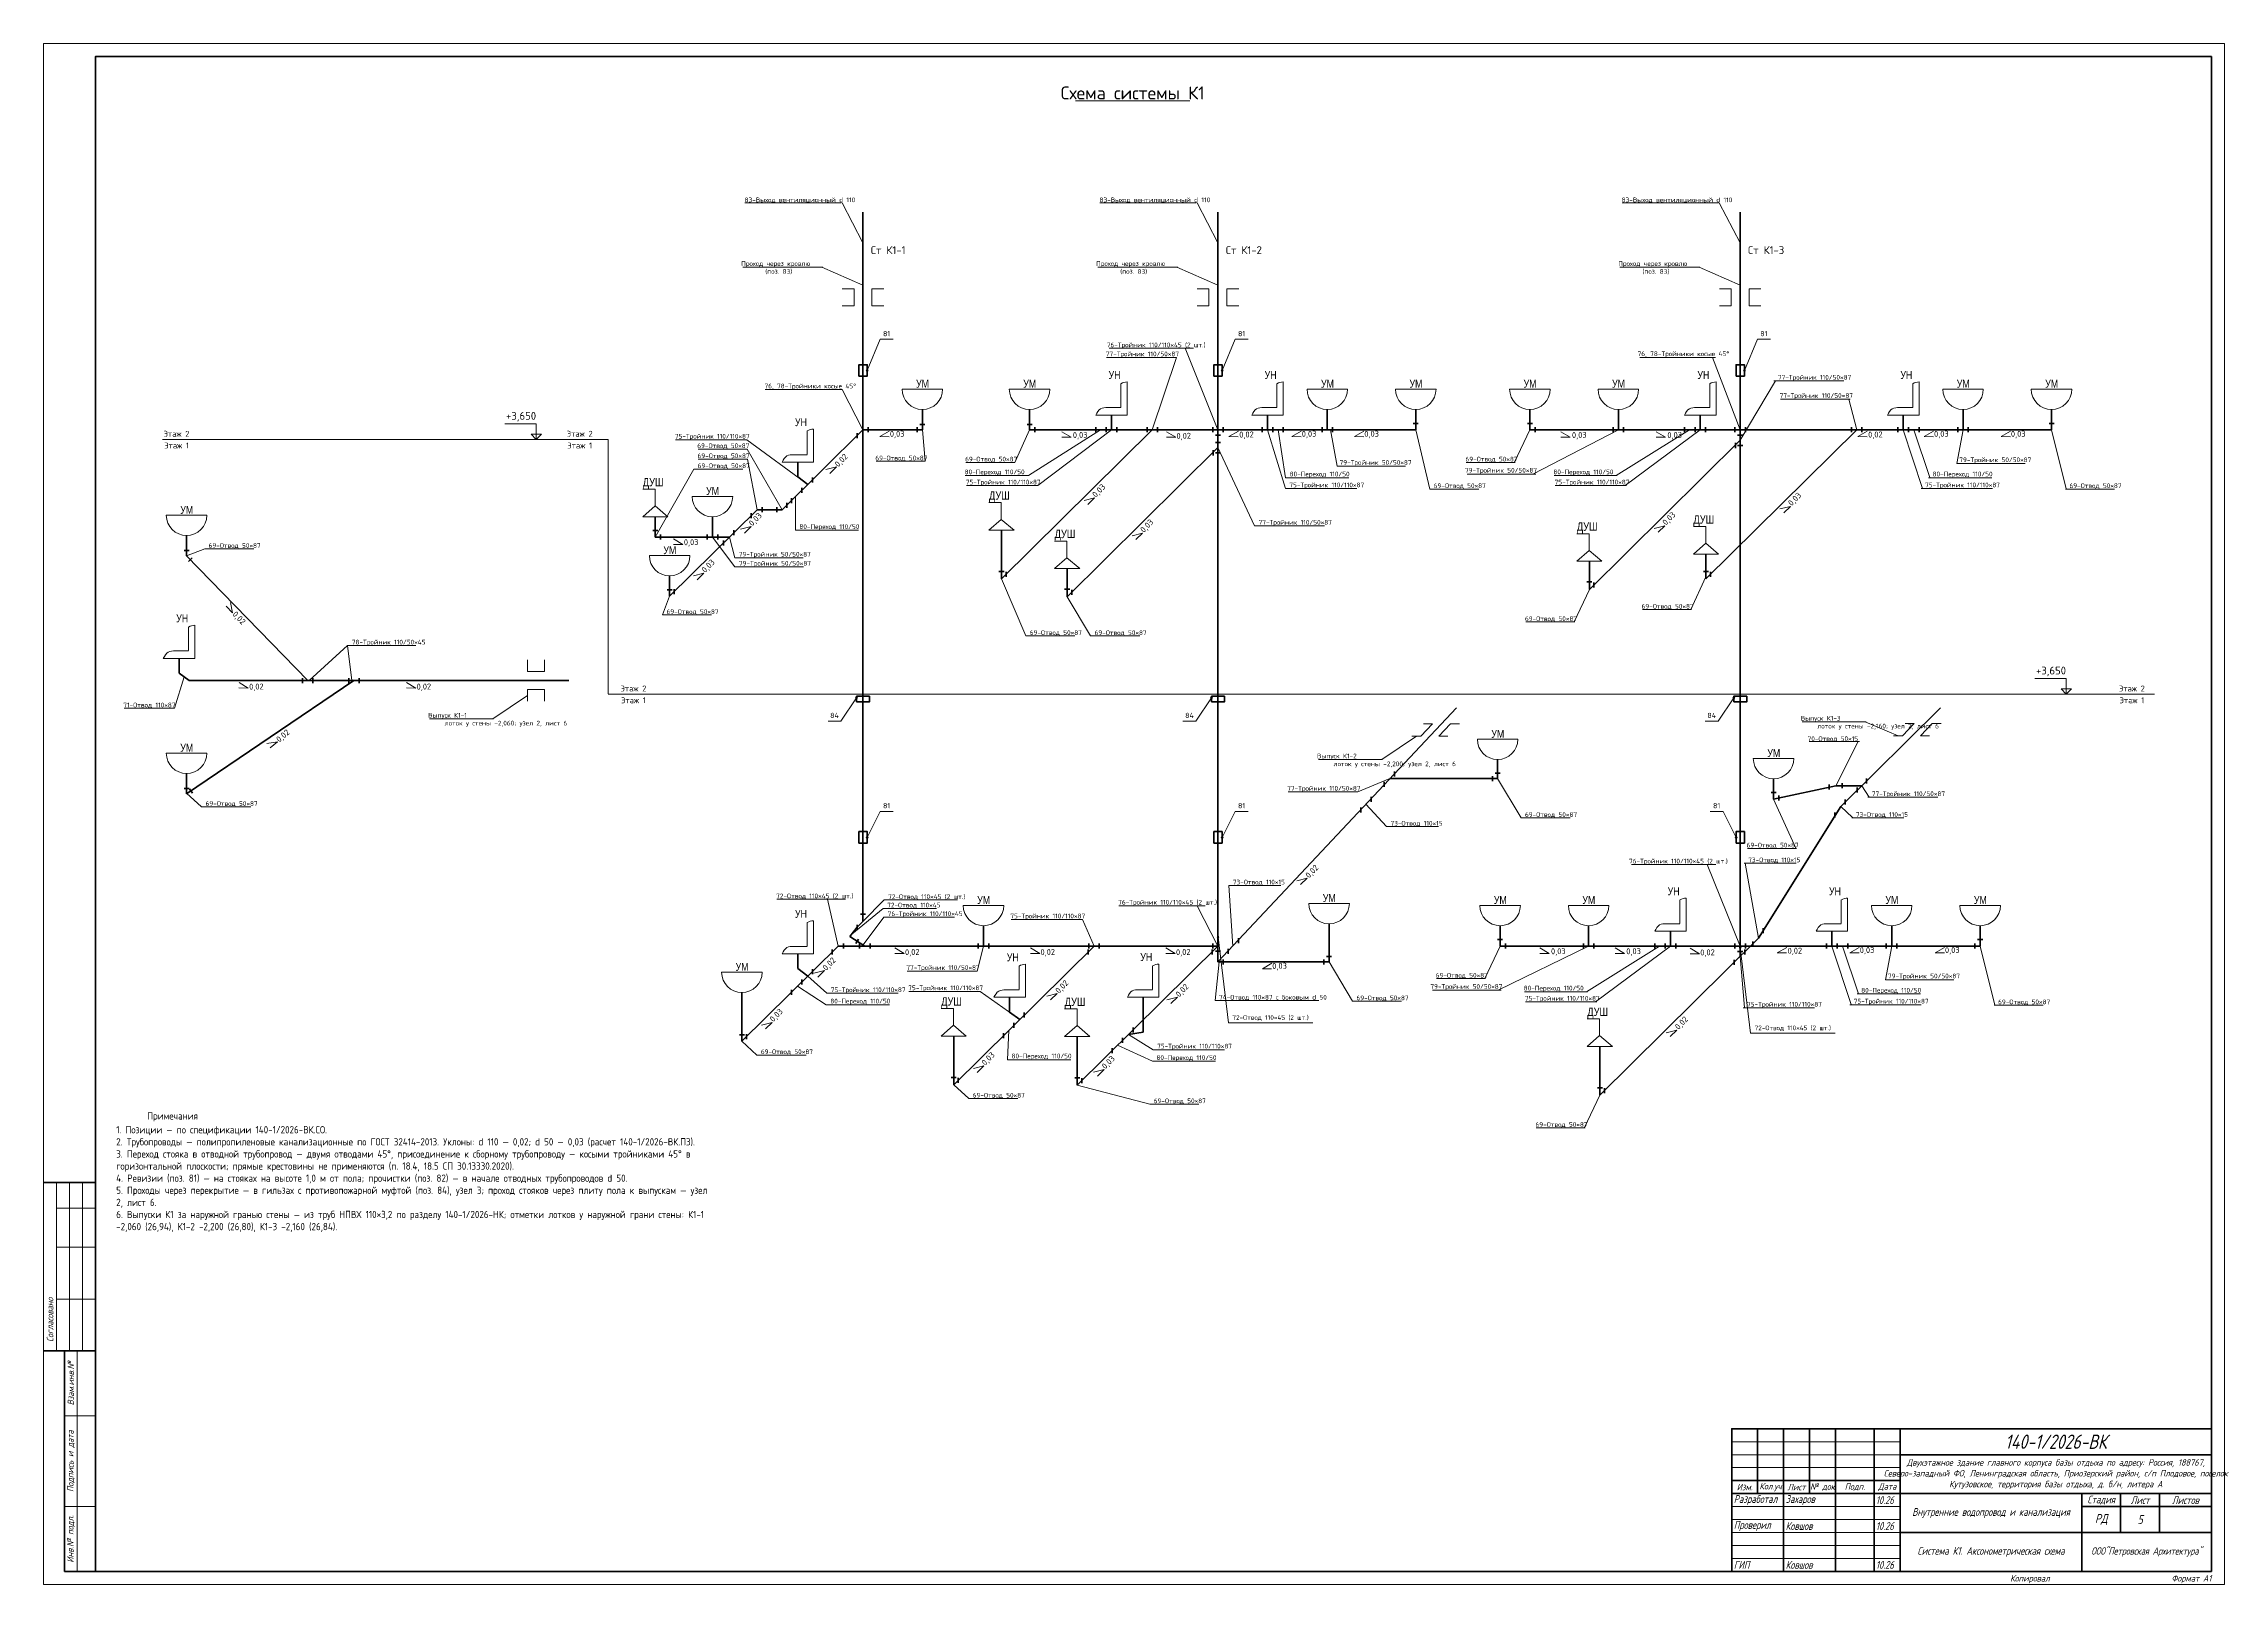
# Model space of a CAD drawing. Header units: millimetres. Extents: x 96542 to 165924, y -51527 to -2522.
import ezdxf
from ezdxf.enums import TextEntityAlignment as Align

# ---------------------------------------------------------------- set-up
doc = ezdxf.new("R2010")
doc.units = ezdxf.units.MM
doc.linetypes.add('DASHED', pattern=[19.05, 12.7, -6.35])
for name, color, linetype, lineweight in [('Text', 7, 'Continuous', 15), ('К1', 25, 'Continuous', 50), ('Оборудование', 19, 'Continuous', 13), ('Рамка', 7, 'Continuous', 50), ('Таблицы', 7, 'Continuous', 18), ('Текст', 28, 'Continuous', 25), ('Тонкие', 8, 'Continuous', 13)]:
    doc.layers.add(name, color=color, linetype=linetype, lineweight=lineweight)
doc.styles.add('GOST', font='isocpeur.ttf', dxfattribs={"width": 0.9})
doc.styles.add('GOST_I', font='isocpeur.ttf', dxfattribs={"width": 0.8})
doc.styles.add('ISOCPEUR', font='isocpeur.ttf', dxfattribs={"width": 0.65})
doc.styles.add('ВАНЯ', font='isocpeur.ttf', dxfattribs={"width": 0.8, "height": 250})

# ---------------------------------------------------------------- blocks, each defined once
blk = doc.blocks.new('Умывальник')
at = {"layer": 'Оборудование'}
blk.add_line((-256, 256), (256, 256), dxfattribs=at)
blk.add_arc((0, 256), 256, 180, 0, dxfattribs=at)
at = {"layer": 'Оборудование', "insert": (-80, 375), "char_height": 100, "width": 453.43, "attachment_point": 1, "style": 'ВАНЯ'}
blk.add_mtext('{\\fArial|b0|i0|c204|p34;УМ}', dxfattribs=at)
blk = doc.blocks.new('Унитаз')
at = {"layer": 'Оборудование'}
for p, q in [((24083, -22839), (24083, -23137)), ((24163, -22817), (24163, -23234)), ((24163, -23234), (23765, -23234)), ((23917, -23140), (24083, -23140))]:
    blk.add_line(p, q, dxfattribs=at)
blk.add_arc((24163, -22969), 152, 90, 121.3609, dxfattribs=at)
blk.add_spline([(23765, -23234), (23826, -23155), (23917, -23140)], degree=3, dxfattribs=at)
at = {"layer": 'Оборудование', "insert": (23927, -22679), "char_height": 100, "width": 447.68, "attachment_point": 1, "style": 'ВАНЯ'}
blk.add_mtext('{\\fArial|b0|i0|c204|p34;УН}', dxfattribs=at)
blk = doc.blocks.new('Душ')
at = {"layer": 'Оборудование'}
for p, q in [((15448, -35911), (14824, -35911)), ((15448, -36758), (15448, -35911)), ((15448, -35911), (15448, -35911)), ((14824, -37304), (15448, -36758)), ((16095, -37304), (14824, -37304)), ((16095, -37304), (15448, -36758))]:
    blk.add_line(p, q, dxfattribs=at)
at = {"layer": 'Оборудование', "insert": (14827, -35343), "char_height": 420, "width": 578.01, "attachment_point": 1, "style": 'ВАНЯ'}
blk.add_mtext('{\\fArial|b0|i0|c204|p34;ДУШ}', dxfattribs=at)

msp = doc.modelspace()

# ---------------------------------------------------------------- linework, layer by layer
at = {"layer": 'Text'}
for p, q in [((129377, -4337), (133007, -4337)), ((122326, -10862), (122326, -10322)), ((122896, -10862), (122896, -10322)), ((134189, -10862), (134189, -10322)), ((150804, -10862), (150804, -10322)), ((122744, -12917), (123156, -11927)), ((123156, -11927), (123569, -11927)), ((134038, -12917), (134451, -11927)), ((134451, -11927), (134863, -11927)), ((150654, -12917), (151066, -11927)), ((151066, -11927), (151479, -11927)), ((111214, -14616), (112217, -14616)), ((112217, -15112), (112052, -14946)), ((112052, -14946), (112382, -14946)), ((112217, -15112), (112217, -14616)), ((112217, -15112), (112382, -14946)), ((123151, -15022), (123449, -14849)), ((123151, -15022), (123448, -15024)), ((129229, -15043), (128932, -15041)), ((129229, -15043), (128933, -14866)), ((132560, -15043), (132263, -14866)), ((132560, -15043), (132263, -15041)), ((134255, -15022), (134554, -14849)), ((134255, -15022), (134552, -15024)), ((136257, -15022), (136555, -14849)), ((136257, -15022), (136554, -15024)), ((138246, -15022), (138544, -14849)), ((138246, -15022), (138543, -15024)), ((145109, -15043), (144812, -15041)), ((145109, -15043), (144813, -14866)), ((148144, -15043), (147847, -14866)), ((148144, -15043), (147847, -15041)), ((154263, -15022), (154561, -14849)), ((154263, -15022), (154560, -15024)), ((156373, -15022), (156671, -14849)), ((156373, -15022), (156670, -15024)), ((158819, -15022), (159117, -14849)), ((158819, -15022), (159116, -15024)), ((121767, -15987), (121433, -16071)), ((121767, -15987), (121556, -16196)), ((129979, -16969), (129644, -17053)), ((129979, -16969), (129767, -17177)), ((152117, -17239), (151783, -17323)), ((152117, -17239), (151906, -17448)), ((119051, -17883), (118716, -17966)), ((119051, -17883), (118839, -18091)), ((148120, -17856), (147785, -17940)), ((148120, -17856), (147908, -18064)), ((116880, -18454), (116584, -18277)), ((116880, -18454), (116584, -18452)), ((131505, -18089), (131171, -18173)), ((131505, -18089), (131294, -18297)), ((117551, -19366), (117216, -19450)), ((117551, -19366), (117339, -19574)), ((102555, -20631), (102354, -20412)), ((102555, -20631), (102483, -20294)), ((103055, -23018), (102759, -22841)), ((108384, -23018), (108088, -22841)), ((112476, -22495), (111936, -22495)), ((159889, -22718), (160892, -22718)), ((160892, -23213), (160892, -22718)), ((103055, -23018), (102758, -23016)), ((108384, -23018), (108087, -23016)), ((112476, -23065), (111936, -23065)), ((122406, -23328), (121911, -24071)), ((133700, -23328), (133205, -24071)), ((150316, -23328), (149820, -24071)), ((160892, -23213), (160727, -23048)), ((160727, -23048), (161057, -23048)), ((160892, -23213), (161057, -23048)), ((121498, -24071), (121911, -24071)), ((132792, -24071), (133205, -24071)), ((140731, -24152), (140360, -24547)), ((140446, -24152), (140731, -24152)), ((141300, -24152), (140929, -24547)), ((141300, -24152), (141584, -24152)), ((149408, -24071), (149820, -24071)), ((156057, -24146), (155686, -24541)), ((155773, -24146), (156057, -24146)), ((156626, -24146), (156255, -24541)), ((156626, -24146), (156911, -24146)), ((103984, -24732), (103643, -24783)), ((103984, -24732), (103753, -24919)), ((140075, -24547), (140360, -24547)), ((140929, -24547), (141213, -24547)), ((155402, -24541), (155686, -24541)), ((156255, -24541), (156540, -24541)), ((122744, -27767), (123156, -26942)), ((123156, -26942), (123569, -26942)), ((134038, -27767), (134451, -26942)), ((134451, -26942), (134863, -26942)), ((149565, -26942), (149977, -26942)), ((150390, -27767), (149977, -26942)), ((136744, -29062), (136409, -29146)), ((136744, -29062), (136532, -29270)), ((133906, -30943), (134236, -33666)), ((123922, -31461), (123625, -31460)), ((123922, -31461), (123626, -31284)), ((128233, -31461), (127936, -31460)), ((128233, -31461), (127937, -31284)), ((132545, -31461), (132248, -31284)), ((132545, -31461), (132248, -31460)), ((135317, -31946), (135615, -31772)), ((144442, -31461), (144145, -31460)), ((144442, -31461), (144146, -31284)), ((146836, -31461), (146539, -31460)), ((146836, -31461), (146540, -31284)), ((149223, -31472), (148926, -31470)), ((149223, -31472), (148927, -31295)), ((150522, -31273), (150852, -33996)), ((151701, -31441), (151999, -31267)), ((151701, -31441), (151998, -31443)), ((154009, -31441), (154307, -31267)), ((154009, -31441), (154305, -31443)), ((156720, -31441), (157018, -31267)), ((156720, -31441), (157017, -31443)), ((121384, -32005), (121049, -32089)), ((121384, -32005), (121172, -32214)), ((135317, -31946), (135613, -31947)), ((128789, -32731), (128455, -32814)), ((128789, -32731), (128578, -32939)), ((132614, -32847), (132279, -32931)), ((132614, -32847), (132402, -33056)), ((119717, -33654), (119382, -33738)), ((119717, -33654), (119505, -33862)), ((134236, -33666), (136922, -33666)), ((148500, -33898), (148165, -33982)), ((148500, -33898), (148288, -34106)), ((150852, -33996), (153537, -33996)), ((126457, -35037), (126123, -35121)), ((126457, -35037), (126246, -35245)), ((130282, -35154), (129947, -35238)), ((130282, -35154), (130070, -35362))]:
    msp.add_line(p, q, dxfattribs=at)
at = {"layer": 'Text', "linetype": 'DASHED'}
for p, q in [((100322, -15115), (114500, -15115)), ((114500, -15115), (114500, -23217)), ((114500, -23217), (163701, -23217))]:
    msp.add_line(p, q, dxfattribs=at)
at = {"layer": 'Text'}
for points in [[(118853, -7585), (121920, -7585)], [(122611, -8858), (121946, -7585)], [(130146, -7585), (133213, -7585)], [(133904, -8858), (133239, -7585)], [(146760, -7585), (149827, -7585)], [(150519, -8858), (149853, -7585)], [(118785, -9632), (121332, -9632)], [(122611, -10209), (121304, -9634)], [(130078, -9632), (132625, -9632)], [(133904, -10209), (132596, -9634)], [(146693, -9632), (149239, -9632)], [(150519, -10209), (149211, -9634)], [(121951, -10322), (122326, -10322), (122326, -10862), (121951, -10862)], [(123271, -10322), (122896, -10322), (122896, -10862), (123271, -10862)], [(133244, -10322), (133619, -10322), (133619, -10862), (133244, -10862)], [(134564, -10322), (134189, -10322), (134189, -10862), (134564, -10862)], [(149859, -10322), (150234, -10322), (150234, -10862), (149859, -10862)], [(151178, -10322), (150804, -10322), (150804, -10862), (151178, -10862)], [(130443, -12213), (133131, -12213)], [(133904, -14805), (132858, -12213)], [(130357, -12504), (132581, -12504)], [(131815, -14805), (132581, -12504)], [(147327, -12506), (149735, -12506)], [(150519, -14805), (149637, -12506)], [(119499, -13525), (121952, -13525)], [(122611, -14805), (121952, -13525)], [(150519, -15136), (151642, -13246)], [(151595, -13248), (153818, -13248)], [(151798, -13827), (154022, -13827)], [(154227, -14805), (153975, -13826)], [(116649, -15122), (118917, -15122)], [(120857, -16540), (118917, -15122)], [(124500, -14805), (124590, -15807)], [(127910, -14805), (127447, -15842)], [(130170, -14805), (127877, -16261)], [(130516, -14805), (128174, -16581)], [(135480, -14805), (136049, -16672)], [(135819, -14805), (136057, -16329)], [(137480, -14805), (137694, -15963)], [(140198, -14804), (140644, -16688)], [(143828, -14805), (143343, -15838)], [(146643, -14805), (143921, -16211)], [(148903, -14805), (146572, -16259)], [(149249, -14805), (146860, -16577)], [(155707, -14805), (156323, -16668)], [(156046, -14805), (156550, -16327)], [(157610, -14805), (157411, -15879)], [(160425, -14804), (160893, -16683)], [(117365, -15416), (118925, -15416)], [(117372, -15737), (118932, -15737)], [(120040, -17348), (118925, -15416)], [(119240, -17348), (118932, -15737)], [(123030, -15807), (124590, -15807)], [(125887, -15842), (127447, -15842)], [(133904, -15369), (135072, -17861)], [(141805, -15842), (143365, -15842)], [(157411, -15879), (159590, -15879)], [(116004, -18216), (117227, -16054)], [(117227, -16054), (118787, -16054)], [(125867, -16261), (127877, -16261)], [(125905, -16581), (128174, -16581)], [(136057, -16329), (138067, -16329)], [(137694, -15963), (139872, -15963)], [(141836, -16211), (144014, -16211)], [(144600, -16261), (146610, -16261)], [(144638, -16581), (146907, -16581)], [(156513, -16329), (158523, -16329)], [(120460, -16932), (120460, -18001)], [(136049, -16672), (138318, -16672)], [(140644, -16688), (142204, -16688)], [(156276, -16672), (158545, -16672)], [(160871, -16688), (162431, -16688)], [(120460, -18001), (122470, -18001)], [(135072, -17861), (137296, -17861)], [(101090, -18815), (101666, -18590)], [(101666, -18590), (103226, -18590)], [(117820, -18216), (118537, -19165)], [(118362, -18216), (118533, -18875)], [(118533, -18875), (120712, -18875)], [(118537, -19165), (120715, -19165)], [(116460, -20097), (116236, -20694)], [(127018, -19549), (127794, -21359)], [(129107, -20113), (129854, -21363)], [(145721, -19880), (145236, -20912)], [(149430, -19486), (148945, -20519)], [(116236, -20694), (117796, -20694)], [(147407, -20523), (148967, -20523)], [(127794, -21359), (129354, -21359)], [(129854, -21363), (131414, -21363)], [(143698, -20917), (145258, -20917)], [(104993, -22780), (106215, -21670)], [(106215, -21670), (108380, -21670)], [(106345, -22780), (106215, -21670)], [(111936, -22120), (111936, -22495), (112476, -22495), (112476, -22120)], [(101012, -22662), (100706, -23663)], [(111936, -23253), (110838, -24001)], [(111936, -23440), (111936, -23065), (112476, -23065), (112476, -23440)], [(99101, -23663), (100706, -23663)], [(108817, -23999), (110858, -23999)], [(152489, -24094), (154529, -24094)], [(155544, -24541), (154491, -24094)], [(140218, -24547), (139120, -25296)], [(152711, -24723), (154319, -24723)], [(153562, -26125), (154271, -24723)], [(137098, -25294), (139139, -25294)], [(101090, -26359), (101570, -26796)], [(136133, -26320), (138357, -26320)], [(139376, -25898), (138357, -26320)], [(142802, -25898), (143549, -27148)], [(154388, -26125), (154626, -26491)], [(101570, -26796), (103130, -26796)], [(138612, -26712), (139268, -27425)], [(151582, -26549), (152286, -28116)], [(153717, -26789), (154098, -27141)], [(154580, -26492), (156803, -26492)], [(139268, -27425), (140920, -27425)], [(143549, -27148), (145109, -27148)], [(154074, -27146), (155727, -27146)], [(150748, -28120), (152308, -28120)], [(147058, -28632), (149746, -28632)], [(150519, -31224), (149473, -28632)], [(150651, -28589), (152303, -28589)], [(151107, -30972), (150675, -28585)], [(119873, -29736), (122055, -29736)], [(121823, -31224), (121478, -29736)], [(122611, -30444), (123286, -29759)], [(123286, -29759), (125618, -29759)], [(134250, -29295), (135903, -29295)], [(134373, -31229), (134250, -29295)], [(122255, -30846), (123255, -30026)], [(122613, -31187), (123270, -30307)], [(123255, -30026), (124953, -30026)], [(123270, -30307), (125519, -30307)], [(127323, -30382), (129591, -30382)], [(129962, -31224), (129591, -30382)], [(130755, -29943), (133495, -29943)], [(133904, -31224), (133245, -29943)], [(126445, -31224), (126240, -32021)], [(133948, -31728), (133813, -32958)], [(137440, -31728), (138187, -32978)], [(142882, -31223), (142397, -32255)], [(145697, -31224), (142818, -32630)], [(147957, -31224), (145627, -32678)], [(148303, -31224), (145914, -32995)], [(150519, -31554), (150658, -33183)], [(153437, -31224), (154053, -33086)], [(153776, -31224), (154280, -32745)], [(155340, -31224), (155141, -32297)], [(158155, -31223), (158623, -33102)], [(120527, -32504), (121443, -33092)], [(120857, -32179), (121457, -32727)], [(124016, -32021), (126240, -32021)], [(140859, -32260), (142419, -32260)], [(155141, -32297), (157320, -32297)], [(121443, -33092), (123453, -33092)], [(121457, -32727), (123726, -32727)], [(124073, -32667), (126342, -32667)], [(127597, -33562), (126342, -32667)], [(133813, -32958), (137110, -32958)], [(138187, -32978), (139747, -32978)], [(140733, -32630), (142912, -32630)], [(143654, -32680), (145664, -32680)], [(143692, -32999), (145961, -32999)], [(150611, -33187), (152879, -33187)], [(154006, -33091), (156275, -33091)], [(154243, -32747), (156253, -32747)], [(158601, -33106), (160161, -33106)], [(127251, -33904), (127209, -34839)], [(118758, -34255), (119238, -34691)], [(119238, -34691), (120798, -34691)], [(130711, -34382), (131821, -34889)], [(131057, -34039), (131841, -34521)], [(131841, -34521), (134110, -34521)], [(127209, -34839), (129219, -34839)], [(131821, -34889), (133831, -34889)], [(125498, -35638), (125979, -36074)], [(125979, -36074), (127539, -36074)], [(129427, -35651), (131737, -36253)], [(146055, -35968), (145570, -37000)], [(131737, -36253), (133297, -36253)], [(144032, -37005), (145592, -37005)]]:
    msp.add_lwpolyline(points, dxfattribs=at)
for centre in [(122744, -12917), (134038, -12917), (150654, -12917), (122406, -23328), (133700, -23328), (150316, -23328), (122744, -27767), (134038, -27767), (150390, -27767), (133906, -30943), (150522, -31273)]:
    msp.add_circle(centre, 28.9, dxfattribs=at)
at = {"layer": 'К1'}
for p, q in [((122611, -30444), (122611, -7879)), ((133904, -31224), (133904, -7879)), ((150519, -31554), (150519, -7879)), ((122611, -13426), (122611, -13426)), ((124500, -14805), (124500, -14159)), ((127910, -14159), (127910, -14805)), ((130516, -14334), (130516, -14805)), ((135480, -14334), (135480, -14805)), ((137383, -14159), (137383, -14805)), ((140198, -14159), (140198, -14804)), ((140198, -14804), (140198, -14569)), ((143828, -14159), (143828, -14804)), ((143828, -14804), (143828, -14569)), ((146643, -14159), (146643, -14805)), ((149249, -14334), (149249, -14805)), ((155707, -14334), (155707, -14805)), ((157610, -14159), (157610, -14805)), ((160425, -14159), (160425, -14804)), ((160425, -14804), (160425, -14569)), ((122611, -14805), (120040, -17348)), ((122424, -14991), (122424, -14911)), ((122424, -14911), (122424, -15071)), ((122424, -14991), (122424, -15071)), ((122611, -14805), (124500, -14805)), ((122779, -14725), (122779, -14885)), ((124332, -14725), (124332, -14885)), ((124580, -14635), (124420, -14635)), ((131815, -14805), (127018, -19549)), ((127990, -14635), (127830, -14635)), ((127910, -14805), (138251, -14805)), ((127910, -14805), (140198, -14805)), ((128077, -14725), (128077, -14885)), ((130014, -14725), (130014, -14885)), ((130349, -14725), (130349, -14885)), ((130349, -14725), (130349, -14885)), ((130684, -14725), (130684, -14885)), ((131648, -14725), (131648, -14885)), ((131983, -14725), (131983, -14885)), ((133737, -14725), (133737, -14885)), ((133984, -14970), (133824, -14970)), ((133984, -14970), (133824, -14970)), ((133984, -15204), (133824, -15204)), ((133984, -15204), (133824, -15204)), ((134072, -14725), (134072, -14885)), ((135313, -14725), (135313, -14885)), ((135648, -14725), (135648, -14885)), ((135648, -14725), (135648, -14885)), ((135983, -14725), (135983, -14885)), ((137215, -14725), (137215, -14885)), ((137550, -14725), (137550, -14885)), ((140198, -14599), (140118, -14599)), ((140118, -14599), (140278, -14599)), ((140198, -14805), (140198, -14599)), ((143908, -14599), (143748, -14599)), ((143828, -14805), (143828, -14599)), ((143828, -14599), (143908, -14599)), ((143828, -14805), (159100, -14805)), ((143995, -14725), (143995, -14885)), ((145152, -14805), (160425, -14805)), ((150519, -15136), (145721, -19880)), ((146475, -14725), (146475, -14885)), ((146810, -14725), (146810, -14885)), ((148747, -14725), (148747, -14885)), ((149082, -14725), (149082, -14885)), ((149417, -14725), (149417, -14885)), ((154227, -14805), (149430, -19549)), ((150351, -14725), (150351, -14885)), ((150371, -15224), (150371, -15384)), ((150599, -14970), (150439, -14970)), ((150599, -14970), (150439, -14970)), ((150599, -14970), (150439, -14970)), ((150686, -14725), (150686, -14885)), ((154060, -14725), (154060, -14885)), ((154395, -14725), (154395, -14885)), ((155540, -14725), (155540, -14885)), ((155875, -14725), (155875, -14885)), ((155875, -14725), (155875, -14885)), ((156210, -14725), (156210, -14885)), ((157442, -14725), (157442, -14885)), ((157777, -14725), (157777, -14885)), ((160425, -14599), (160345, -14599)), ((160345, -14599), (160505, -14599)), ((160425, -14805), (160425, -14599)), ((120537, -15833), (120537, -16304)), ((133904, -15369), (129107, -20113)), ((133757, -15457), (133757, -15617)), ((133984, -15534), (133824, -15534)), ((133984, -15534), (133824, -15534)), ((150599, -15301), (150439, -15301)), ((120537, -16304), (120857, -16540)), ((120669, -16646), (120669, -16806)), ((121002, -16317), (121002, -16477)), ((119407, -17268), (119407, -17428)), ((119873, -17268), (119873, -17428)), ((120185, -17125), (120185, -17285)), ((120336, -16975), (120336, -17135)), ((116084, -18010), (115924, -18010)), ((116004, -17571), (116004, -18215)), ((116004, -18215), (116004, -17980)), ((116004, -18216), (116004, -18010)), ((116004, -18010), (116084, -18010)), ((119240, -17348), (116460, -20097)), ((117820, -17571), (117820, -18216)), ((118506, -17993), (118506, -18153)), ((119052, -17454), (119052, -17614)), ((120040, -17348), (119240, -17348)), ((127018, -17998), (127018, -19549)), ((101170, -18645), (101010, -18645)), ((101090, -18169), (101090, -18815)), ((118362, -18216), (116004, -18216)), ((116171, -18136), (116171, -18296)), ((117653, -18136), (117653, -18296)), ((117988, -18136), (117988, -18296)), ((118174, -18322), (118174, -18482)), ((101090, -18815), (104943, -22780)), ((101264, -18879), (101149, -18990)), ((127098, -19312), (126938, -19312)), ((127018, -19549), (127018, -19314)), ((127163, -19326), (127163, -19486)), ((129107, -19220), (129107, -20113)), ((145721, -18987), (145721, -19880)), ((149510, -19312), (149350, -19312)), ((149430, -18757), (149430, -19549)), ((149430, -19549), (149430, -19314)), ((149575, -19326), (149575, -19486)), ((116540, -19892), (116380, -19892)), ((116460, -19451), (116460, -20097)), ((116460, -19892), (116540, -19892)), ((116605, -19873), (116605, -20033)), ((129187, -19876), (129027, -19876)), ((129107, -20113), (129107, -19878)), ((129252, -19890), (129252, -20050)), ((145801, -19643), (145641, -19643)), ((145721, -19880), (145721, -19645)), ((145866, -19657), (145866, -19817)), ((100852, -22073), (100852, -22544)), ((100852, -22544), (101172, -22780)), ((101090, -26382), (106416, -22780)), ((101172, -22780), (113254, -22780)), ((104776, -22700), (104776, -22860)), ((105111, -22700), (105111, -22860)), ((106249, -22700), (106249, -22860)), ((106584, -22700), (106584, -22860)), ((141491, -23645), (133904, -31728)), ((156896, -23645), (153717, -26789)), ((142802, -25898), (142802, -25293)), ((101170, -26212), (101010, -26212)), ((101090, -25736), (101090, -26382)), ((101188, -26224), (101274, -26359)), ((139188, -26004), (139188, -26164)), ((139376, -25898), (142802, -25898)), ((139521, -25675), (139521, -25835)), ((142635, -25818), (142635, -25978)), ((142882, -25728), (142722, -25728)), ((151662, -26344), (151502, -26344)), ((151582, -25904), (151582, -26549)), ((151582, -26549), (153562, -26125)), ((151582, -26549), (151582, -26314)), ((151582, -26550), (151582, -26344)), ((151582, -26344), (151662, -26344)), ((153355, -26089), (153355, -26249)), ((154388, -26125), (153562, -26125)), ((153767, -26045), (153767, -26205)), ((154242, -26185), (154242, -26345)), ((154533, -25897), (154533, -26057)), ((138447, -26819), (138447, -26979)), ((138779, -26479), (138779, -26639)), ((151107, -30972), (153717, -26789)), ((151749, -26433), (151749, -26593)), ((153529, -26979), (153529, -27139)), ((153862, -26561), (153862, -26721)), ((122611, -30444), (122424, -30629)), ((122691, -30206), (122531, -30206)), ((137440, -31728), (137440, -30518)), ((121990, -31144), (121990, -31304)), ((122194, -30925), (122424, -30629)), ((122671, -31224), (122194, -30925)), ((122473, -31005), (122388, -31141)), ((122424, -30629), (122424, -30549)), ((122424, -30549), (122424, -30709)), ((122424, -30629), (122424, -30709)), ((122504, -31144), (122504, -31304)), ((122839, -31144), (122839, -31304)), ((126278, -31144), (126278, -31304)), ((126445, -30578), (126445, -31224)), ((126613, -31144), (126613, -31304)), ((129794, -31144), (129794, -31304)), ((130129, -31144), (130129, -31304)), ((133737, -31144), (133737, -31304)), ((134558, -30977), (134558, -31137)), ((142962, -31018), (142802, -31018)), ((142882, -30578), (142882, -31223)), ((142882, -31223), (142882, -30988)), ((142882, -31224), (142882, -31018)), ((142882, -31018), (142962, -31018)), ((143050, -31144), (143050, -31304)), ((145530, -31144), (145530, -31304)), ((145697, -30578), (145697, -31224)), ((145865, -31144), (145865, -31304)), ((151107, -30972), (146055, -35968)), ((147801, -31144), (147801, -31304)), ((148136, -31144), (148136, -31304)), ((148136, -31144), (148136, -31304)), ((148303, -30753), (148303, -31224)), ((148471, -31144), (148471, -31304)), ((150351, -31144), (150351, -31304)), ((150686, -31144), (150686, -31304)), ((150919, -31077), (150919, -31237)), ((151252, -30659), (151252, -30819)), ((153270, -31144), (153270, -31304)), ((153437, -30753), (153437, -31224)), ((153605, -31144), (153605, -31304)), ((153605, -31144), (153605, -31304)), ((153940, -31144), (153940, -31304)), ((155168, -31144), (155168, -31304)), ((155340, -30578), (155340, -31224)), ((155507, -31144), (155507, -31304)), ((157983, -31143), (157983, -31303)), ((158155, -31018), (158075, -31018)), ((158075, -31018), (158235, -31018)), ((158155, -30578), (158155, -31223)), ((158155, -31223), (158155, -30988)), ((158155, -31224), (158155, -31018)), ((121823, -31224), (118758, -34255)), ((120537, -31472), (120537, -31942)), ((121635, -31329), (121635, -31489)), ((121823, -31224), (133904, -31224)), ((129962, -31224), (125498, -35638)), ((133904, -31224), (129427, -35651)), ((129774, -31329), (129774, -31489)), ((133716, -31329), (133716, -31489)), ((133984, -31389), (133824, -31389)), ((133984, -31389), (133824, -31389)), ((133900, -31728), (137440, -31728)), ((133904, -31224), (133904, -31728)), ((134068, -31648), (134068, -31808)), ((134226, -31317), (134226, -31477)), ((137273, -31648), (137273, -31808)), ((137520, -31559), (137360, -31559)), ((142882, -31224), (158155, -31224)), ((150331, -31659), (150331, -31819)), ((150599, -31394), (150439, -31394)), ((150519, -31224), (150519, -31304)), ((150519, -31224), (150519, -31389)), ((150663, -31330), (150663, -31490)), ((120537, -31942), (120857, -32179)), ((120669, -32284), (120669, -32444)), ((121002, -31956), (121002, -32116)), ((118758, -32704), (118758, -34255)), ((120336, -32613), (120336, -32773)), ((127277, -32855), (127277, -33325)), ((131525, -32848), (131525, -33959)), ((127077, -33996), (127077, -34156)), ((127277, -33325), (127597, -33562)), ((127409, -33667), (127409, -33827)), ((127742, -33339), (127742, -33499)), ((131525, -33959), (131057, -34039)), ((131202, -33816), (131202, -33976)), ((118838, -34050), (118678, -34050)), ((118758, -34255), (118758, -34020)), ((118758, -34255), (118758, -34050)), ((118758, -34050), (118838, -34050)), ((118902, -34111), (118902, -34031)), ((118902, -34031), (118902, -34191)), ((118902, -34111), (118902, -34191)), ((125498, -34087), (125498, -35638)), ((129427, -34100), (129427, -35651)), ((130536, -34474), (130536, -34634)), ((130869, -34145), (130869, -34305)), ((146055, -34417), (146055, -35968)), ((125578, -35401), (125418, -35401)), ((125498, -35638), (125498, -35403)), ((125643, -35414), (125643, -35574)), ((129507, -35414), (129347, -35414)), ((129427, -35651), (129427, -35416)), ((129572, -35428), (129572, -35588)), ((146135, -35731), (145975, -35731)), ((146055, -35968), (146055, -35733)), ((146200, -35744), (146200, -35904))]:
    msp.add_line(p, q, dxfattribs=at)
for points in [[(122480, -13098), (122744, -13098), (122744, -12736), (122480, -12736)], [(133774, -13098), (134038, -13098), (134038, -12736), (133774, -12736)], [(150390, -13098), (150654, -13098), (150654, -12736), (150390, -12736)], [(122406, -23460), (122818, -23460), (122818, -23279), (122406, -23279)], [(133700, -23460), (134112, -23460), (134112, -23279), (133700, -23279)], [(150316, -23460), (150728, -23460), (150728, -23279), (150316, -23279)], [(122480, -27948), (122744, -27948), (122744, -27586), (122480, -27586)], [(133774, -27948), (134038, -27948), (134038, -27586), (133774, -27586)], [(150390, -27948), (150654, -27948), (150654, -27586), (150390, -27586)]]:
    msp.add_lwpolyline(points, close=True, dxfattribs=at)
at = {"layer": 'Рамка', "lineweight": 50}
for points in [[(98192, -51114), (165512, -51114), (165512, -2934), (98192, -2934)], [(150250, -51114), (165512, -51114), (165512, -46577), (150250, -46577)]]:
    msp.add_lwpolyline(points, close=True, dxfattribs=at)
at = {"layer": 'Таблицы', "lineweight": 50}
for p, q in [((96542, -38740), (98192, -38740)), ((96542, -44102), (98192, -44102)), ((97202, -51114), (97202, -44102)), ((151074, -48640), (151074, -46577)), ((151900, -51114), (151900, -46577)), ((152724, -48640), (152724, -46577)), ((153550, -51114), (153550, -46577)), ((154787, -51114), (154787, -46577)), ((155612, -51114), (155612, -46577)), ((155612, -47402), (165512, -47402)), ((150250, -48227), (155612, -48227)), ((150250, -48640), (165512, -48640)), ((161387, -51114), (161387, -48640)), ((161387, -49052), (165512, -49052)), ((162624, -49877), (162624, -48640)), ((163862, -49877), (163862, -48640)), ((155612, -49877), (165512, -49877)), ((97202, -51114), (98192, -51114))]:
    msp.add_line(p, q, dxfattribs=at)
at = {"layer": 'Таблицы'}
for p, q in [((96954, -44102), (96954, -38740)), ((97367, -44102), (97367, -38740)), ((97780, -44102), (97780, -38740)), ((96954, -39564), (98192, -39564)), ((96954, -40802), (98192, -40802)), ((96954, -42452), (98192, -42452)), ((97614, -51114), (97614, -44102)), ((97202, -46164), (98192, -46164)), ((97202, -49052), (98192, -49052))]:
    msp.add_line(p, q, dxfattribs=at)
at = {"layer": 'Таблицы', "lineweight": 18}
for p, q in [((150250, -46990), (155612, -46990)), ((150250, -47402), (155612, -47402)), ((150250, -47814), (155612, -47814)), ((150250, -49052), (155612, -49052)), ((150250, -49464), (155612, -49464)), ((150250, -49877), (155612, -49877)), ((150250, -50290), (155612, -50290)), ((150250, -50702), (155612, -50702))]:
    msp.add_line(p, q, dxfattribs=at)
at = {"layer": 'Тонкие'}
msp.add_lwpolyline([(96542, -51527), (165924, -51527), (165924, -2522), (96542, -2522)], close=True, dxfattribs=at)

# ---------------------------------------------------------------- block references
at = {"layer": 'Text'}
for name, p, xscale, yscale, zscale in [('Унитаз', (70127, 44215), 2.52, 2.52, 2.52), ('Унитаз', (75091, 44215), 2.52, 2.52, 2.52), ('Унитаз', (88860, 44215), 2.52, 2.52, 2.52), ('Унитаз', (95318, 44215), 2.52, 2.52, 2.52), ('Унитаз', (60148, 42716), 2.52, 2.52, 2.52), ('Душ', (106264, 5931), 0.63, 0.63, 0.63), ('Душ', (117279, 5504), 0.63, 0.63, 0.63), ('Душ', (119367, 4282), 0.63, 0.63, 0.63), ('Душ', (135982, 4515), 0.63, 0.63, 0.63), ('Душ', (139690, 4744), 0.63, 0.63, 0.63), ('Унитаз', (40463, 36476), 2.52, 2.52, 2.52), ('Унитаз', (87914, 27796), 2.52, 2.52, 2.52), ('Унитаз', (93048, 27796), 2.52, 2.52, 2.52), ('Унитаз', (60148, 27078), 2.52, 2.52, 2.52), ('Унитаз', (66888, 25695), 2.52, 2.52, 2.52), ('Унитаз', (71136, 25701), 2.52, 2.52, 2.52), ('Душ', (115758, -10585), 0.63, 0.63, 0.63), ('Душ', (119688, -10598), 0.63, 0.63, 0.63), ('Душ', (136315, -10915), 0.63, 0.63, 0.63)]:
    msp.add_blockref(name, p, dxfattribs=dict(at, xscale=xscale, yscale=yscale, zscale=zscale))
at = {"layer": 'Оборудование', "xscale": 2.52, "yscale": 2.52, "zscale": 2.52}
for p in [(124500, -14159), (127910, -14159), (137383, -14159), (140198, -14159), (143828, -14159), (146643, -14159), (157610, -14159), (160425, -14159), (117820, -17571), (101090, -18169), (116460, -19451), (101090, -25736), (142802, -25293), (151582, -25904), (126445, -30578), (137440, -30518), (142882, -30578), (145697, -30578), (155340, -30578), (158155, -30578), (118758, -32704)]:
    msp.add_blockref('Умывальник', p, dxfattribs=at)

# ---------------------------------------------------------------- texts
at = {"layer": 'Text', "style": 'ISOCPEUR'}
for s, height, p in [('83-Выход вентиляционный d 110', 150, (118843, -7566)), ('83-Выход вентиляционный d 110', 150, (130136, -7566)), ('83-Выход вентиляционный d 110', 150, (146750, -7566)), ('Проход через кровлю', 150, (118735, -9592)), ('(поз. 83)', 150, (119501, -9842)), ('Проход через кровлю', 150, (130028, -9592)), ('(поз. 83)', 150, (130794, -9842)), ('Проход через кровлю', 150, (146642, -9592)), ('(поз. 83)', 150, (147408, -9842)), ('77-Тройник 110/50×87', 150, (130335, -12467)), ('76-Тройник 110/110×45 (2 шт.)', 150, (130368, -12180)), ('76, 78-Тройники косые 45°', 150, (147256, -12461)), ('77-Тройник 110/50×87', 150, (151722, -13210)), ('76, 78-Тройники косые 45°', 150, (119477, -13487)), ('77-Тройник 110/50×87', 150, (151776, -13789)), ('Этаж 2', 189, (100360, -15026)), ('Этаж 1', 189, (100380, -15399)), ('Этаж 2', 189, (113187, -15026)), ('Этаж 1', 189, (113206, -15399)), ('75-Тройник 110/110×87', 150, (116626, -15084)), ('69-Отвод 50×87', 150, (117339, -15386)), ('69-Отвод 50×87', 150, (117346, -15707)), ('69-Отвод 50×87', 150, (117350, -16024)), ('69-Отвод 50×87', 150, (123004, -15777)), ('69-Отвод 50×87', 150, (125861, -15812)), ('79-Тройник 50/50×87', 150, (137774, -15918)), ('69-Отвод 50×87', 150, (141779, -15812)), ('79-Тройник 50/50×87', 150, (157492, -15834)), ('80-Переход 110/50', 150, (125844, -16219)), ('75-Тройник 110/110×87', 150, (125882, -16543)), ('75-Тройник 110/110×87', 150, (136176, -16634)), ('80-Переход 110/50', 150, (136184, -16286)), ('69-Отвод 50×87', 150, (140768, -16658)), ('79-Тройник 50/50×87', 150, (141766, -16166)), ('80-Переход 110/50', 150, (144577, -16219)), ('75-Тройник 110/110×87', 150, (144616, -16543)), ('75-Тройник 110/110×87', 150, (156403, -16634)), ('80-Переход 110/50', 150, (156640, -16286)), ('69-Отвод 50×87', 150, (160995, -16658)), ('80-Переход 110/50', 150, (120587, -17959)), ('77-Тройник 110/50×87', 150, (135199, -17823)), ('69-Отвод 50×87', 150, (101790, -18560)), ('79-Тройник 50/50×87', 150, (118660, -18837)), ('79-Тройник 50/50×87', 150, (118664, -19127)), ('69-Отвод 50×87', 150, (116360, -20664)), ('69-Отвод 50×87', 150, (143672, -20887)), ('69-Отвод 50×87', 150, (147381, -20493)), ('78-Тройник 110/50×45', 150, (106348, -21633)), ('69-Отвод 50×87', 150, (127917, -21329)), ('69-Отвод 50×87', 150, (129978, -21333)), ('71-Отвод 110×87', 150, (99078, -23633)), ('Этаж 2', 189, (114896, -23128)), ('Этаж 1', 189, (114915, -23501)), ('Этаж 2', 189, (162570, -23128)), ('Этаж 1', 189, (162589, -23501)), ('Выпуск К1-1', 150, (108775, -23959)), ('лоток у стены -2,060; узел 2, лист 6', 150, (109302, -24209)), ('Выпуск К1-3', 150, (152447, -24053)), ('лоток у стены -2,160; узел 2, лист 6', 150, (152974, -24303)), ('70-Отвод 50×15', 150, (152665, -24705)), ('Выпуск К1-2', 150, (137056, -25254)), ('лоток у стены -2,200; узел 2, лист 6', 150, (137583, -25504)), ('77-Тройник 110/50×87', 150, (136110, -26282)), ('77-Тройник 110/50×87', 150, (154707, -26455)), ('69-Отвод 50×87', 150, (101694, -26766)), ('69-Отвод 50×87', 150, (143673, -27118)), ('73-Отвод 110×15', 150, (154202, -27116)), ('73-Отвод 110×15', 150, (139395, -27395)), ('76-Тройник 110/110×45 (2 шт.)', 150, (146983, -28598)), ('69-Отвод 50×87', 150, (150722, -28090)), ('73-Отвод 110×15', 150, (150778, -28559)), ('73-Отвод 110×15', 150, (134378, -29265)), ('72-Отвод 110×45 (2 шт.)', 150, (119850, -29706)), ('72-Отвод 110×45 (2 шт.)', 150, (123413, -29729)), ('76-Тройник 110/110×45 (2 шт.)', 150, (130732, -29906)), ('72-Отвод 110×45', 150, (123383, -29996)), ('76-Тройник 110/110×45', 150, (123397, -30270)), ('75-Тройник 110/110×87', 150, (127300, -30344)), ('77-Тройник 110/50×87', 150, (123993, -31983)), ('75-Тройник 110/110×87', 150, (121585, -32690)), ('75-Тройник 110/110×87', 150, (124051, -32629)), ('79-Тройник 50/50×87', 150, (140664, -32585)), ('69-Отвод 50×87', 150, (140833, -32230)), ('80-Переход 110/50', 150, (143632, -32637)), ('80-Переход 110/50', 150, (154370, -32705)), ('79-Тройник 50/50×87', 150, (155222, -32252)), ('80-Переход 110/50', 150, (121570, -33050)), ('74-Отвод 110×87 с боковым d 50', 150, (133941, -32928)), ('69-Отвод 50×87', 150, (138311, -32948)), ('75-Тройник 110/110×87', 150, (143670, -32962)), ('75-Тройник 110/110×87', 150, (150738, -33150)), ('75-Тройник 110/110×87', 150, (154133, -33053)), ('69-Отвод 50×87', 150, (158725, -33076)), ('69-Отвод 50×87', 150, (119362, -34661)), ('80-Переход 110/50', 150, (127337, -34797)), ('75-Тройник 110/110×87', 150, (131969, -34483)), ('80-Переход 110/50', 150, (131948, -34847)), ('69-Отвод 50×87', 150, (126102, -36044)), ('69-Отвод 50×87', 150, (131861, -36223)), ('69-Отвод 50×87', 150, (144006, -36975))]:
    msp.add_text(s, height=height, dxfattribs=at).set_placement(p)
for s, rotation, p in [('0,03', 0.96759, (123467, -15031)), ('0,03', 0.96759, (129289, -15068)), ('0,02', 0.96759, (132586, -15095)), ('0,02', 0.96759, (134583, -15053)), ('0,03', 0.96759, (136573, -15031)), ('0,03', 0.96759, (138562, -15031)), ('0,03', 0.96759, (145169, -15068)), ('0,03', 0.96759, (148204, -15068)), ('0,02', 0.96759, (154591, -15053)), ('0,03', 0.96759, (156689, -15031)), ('0,03', 0.96759, (159135, -15031)), ('0,02', 45.85636, (121823, -16006)), ('0,03', 45.85636, (130017, -16971)), ('0,03', 45.85636, (152156, -17241)), ('0,03', 45.85636, (119089, -17884)), ('0,03', 45.85636, (131544, -18091)), ('0,03', 45.85636, (148158, -17857)), ('0,03', 0.96759, (116913, -18477)), ('0,03', 45.85636, (117589, -19367)), ('0,02', -46.09951, (102535, -20686)), ('0,02', 0.96759, (103082, -23070)), ('0,02', 0.96759, (108411, -23070)), ('0,02', 40.25482, (104038, -24756)), ('0,02', 45.85636, (136800, -29080)), ('0,02', 45.85636, (121440, -32023)), ('0,02', 0.96759, (123949, -31514)), ('0,02', 0.96759, (128260, -31514)), ('0,02', 0.96759, (132571, -31514)), ('0,03', 0.96759, (135633, -31954)), ('0,03', 0.96759, (144502, -31487)), ('0,03', 0.96759, (146896, -31487)), ('0,02', 0.96759, (149250, -31524)), ('0,02', 0.96759, (152029, -31472)), ('0,03', 0.96759, (154325, -31450)), ('0,03', 0.96759, (157036, -31450)), ('0,02', 45.85636, (128845, -32749)), ('0,02', 45.85636, (132670, -32866)), ('0,03', 45.85636, (119755, -33655)), ('0,02', 45.85636, (148556, -33902)), ('0,03', 45.85636, (126496, -35039)), ('0,03', 45.85636, (130320, -35155))]:
    msp.add_text(s, height=189, rotation=rotation, dxfattribs=at).set_placement(p)
at = {"layer": 'Текст', "style": 'GOST'}
msp.add_text('Схема системы К1', height=412.5, dxfattribs=at).set_placement((131192, -4090), align=Align.MIDDLE_CENTER)
for s, p in [('Ст К1-1', (122860, -9287)), ('Ст К1-2', (134154, -9287)), ('Ст К1-3', (150769, -9287)), ('+3,650', (111255, -14559)), ('+3,650', (159930, -22660))]:
    msp.add_text(s, height=247.5, dxfattribs=at).set_placement(p, align=Align.BOTTOM_LEFT)
for s, height, p in [('81', 165, (123363, -11878)), ('81', 165, (134657, -11878)), ('81', 165, (151272, -11878)), ('84', 165, (121704, -24021)), ('84', 165, (132999, -24021)), ('84', 165, (149614, -24021)), ('81', 165, (123363, -26892)), ('81', 165, (134657, -26892)), ('81', 165, (149771, -26892)), ('72-Отвод 110×45 (2 шт.)', 148.5, (135579, -33616)), ('72-Отвод 110×45 (2 шт.)', 148.5, (152194, -33946))]:
    msp.add_text(s, height=height, dxfattribs=at).set_placement(p, align=Align.BOTTOM_CENTER)
at = {"layer": 'Текст'}
for s, insert, char_height, width, attachment_point, style in [('Примечания', (99842, -36512), 231, 18975, 1, 'GOST'), ('1. Позиции — по спецификации 140-1/2026-ВК.СО.\\P2. Трубопроводы — полипропиленовые канализационные по ГОСТ 32414-2013. Уклоны: d 110 — 0,02; d 50 — 0,03 (расчет 140-1/2026-ВК.П3).\\P3. Переход стояка в отводной трубопровод — двумя отводами 45°, присоединение к сборному трубопроводу — косыми тройниками 45° в горизонтальной плоскости; прямые крестовины не применяются (п. 18.4, 18.5 СП 30.13330.2020).\\P4. Ревизии (поз. 81) — на стояках на высоте 1,0 м от пола; прочистки (поз. 82) — в начале отводных трубопроводов d 50.\\P5. Проходы через перекрытие — в гильзах с противопожарной муфтой (поз. 84), узел 3; проход стояков через плиту пола к выпускам — узел 2, лист 6.\\P6. Выпуски К1 за наружной гранью стены — из труб НПВХ 110×3,2 по разделу 140-1/2026-НК; отметки лотков у наружной грани стены: К1-1 -2,060 (26,94), К1-2 -2,200 (26,80), К1-3 -2,160 (26,84).', (98852, -36951), 231, 18975, 1, 'GOST'), ('{\\W0.8;\\Q15;Двухэтажное здание главного корпуса базы отдыха по адресу: Россия, 188767, Северо-западный ФО, Ленинградская область, Приозерский район, с/п Плодовое, поселок Кутузовское, территория базы отдыха, д. б/н, литера А}', (160562, -48021), 206.25, 9570, 5, 'GOST_I'), ('{\\W0.8;\\Q15;Внутренние водопровод и канализация}', (158500, -49258), 247.5, 5445, 5, 'GOST_I'), ('{\\W0.8;\\Q15;Система К1. Аксонометрическая схема}', (158500, -50496), 247.5, 5445, 5, 'GOST_I'), ('{\\W0.8;\\Q15;ООО"Петровская Архитектура"}', (163450, -50496), 231, 3960, 5, 'GOST_I')]:
    msp.add_mtext(s, dxfattribs=dict(at, insert=insert, char_height=char_height, width=width, attachment_point=attachment_point, style=style))
at = {"layer": 'Текст', "char_height": 206.25, "attachment_point": 5, "rotation": 90, "style": 'GOST_I'}
for s, insert in [('{\\W0.8;\\Q15;Согласовано}', (96748, -43112)), ('{\\W0.8;\\Q15;Взам.инв.№}', (97408, -45133)), ('{\\W0.8;\\Q15;Подпись и дата}', (97408, -47608)), ('{\\W0.8;\\Q15;Инв.№ подл.}', (97408, -50083))]:
    msp.add_mtext(s, dxfattribs=dict(at, insert=insert))
at = {"layer": 'Текст', "style": 'GOST_I'}
for s, insert, char_height, attachment_point in [('{\\W0.8;\\Q15;140-1/2026-ВК}', (160562, -46990), 453.75, 5), ('{\\W0.8;\\Q15;Изм.}', (150662, -48433), 206.25, 5), ('{\\W0.8;\\Q15;Кол.уч}', (151487, -48433), 206.25, 5), ('{\\W0.8;\\Q15;Лист}', (152312, -48433), 206.25, 5), ('{\\W0.8;\\Q15;№ док}', (153137, -48433), 206.25, 5), ('{\\W0.8;\\Q15;Подп.}', (154168, -48433), 206.25, 5), ('{\\W0.8;\\Q15;Дата}', (155200, -48433), 206.25, 5), ('{\\W0.8;\\Q15;Разработал}', (150316, -48846), 247.5, 4), ('{\\W0.8;\\Q15;Захаров}', (151966, -48846), 247.5, 4), ('{\\W0.8;\\Q15;10.26}', (154836, -48846), 247.5, 4), ('{\\W0.8;\\Q15;Стадия}', (162006, -48846), 247.5, 5), ('{\\W0.8;\\Q15;Лист}', (163243, -48846), 247.5, 5), ('{\\W0.8;\\Q15;Листов}', (164687, -48846), 247.5, 5), ('{\\W0.8;\\Q15;Проверил}', (150316, -49671), 247.5, 4), ('{\\W0.8;\\Q15;Ковшов}', (151966, -49671), 247.5, 4), ('{\\W0.8;\\Q15;10.26}', (154836, -49671), 247.5, 4), ('{\\W0.8;\\Q15;РД}', (162006, -49464), 288.75, 5), ('{\\W0.8;\\Q15;5}', (163243, -49464), 288.75, 5), ('{\\W0.8;\\Q15;}', (164687, -49464), 288.75, 5), ('{\\W0.8;\\Q15;ГИП}', (150316, -50908), 247.5, 4), ('{\\W0.8;\\Q15;Ковшов}', (151966, -50908), 247.5, 4), ('{\\W0.8;\\Q15;10.26}', (154836, -50908), 247.5, 4), ('{\\W0.8;\\Q15;Копировал}', (159737, -51362), 206.25, 5), ('{\\W0.8;\\Q15;Формат А1}', (165512, -51362), 206.25, 6)]:
    msp.add_mtext(s, dxfattribs=dict(at, insert=insert, char_height=char_height, attachment_point=attachment_point))

doc.saveas('drawing.dxf')
